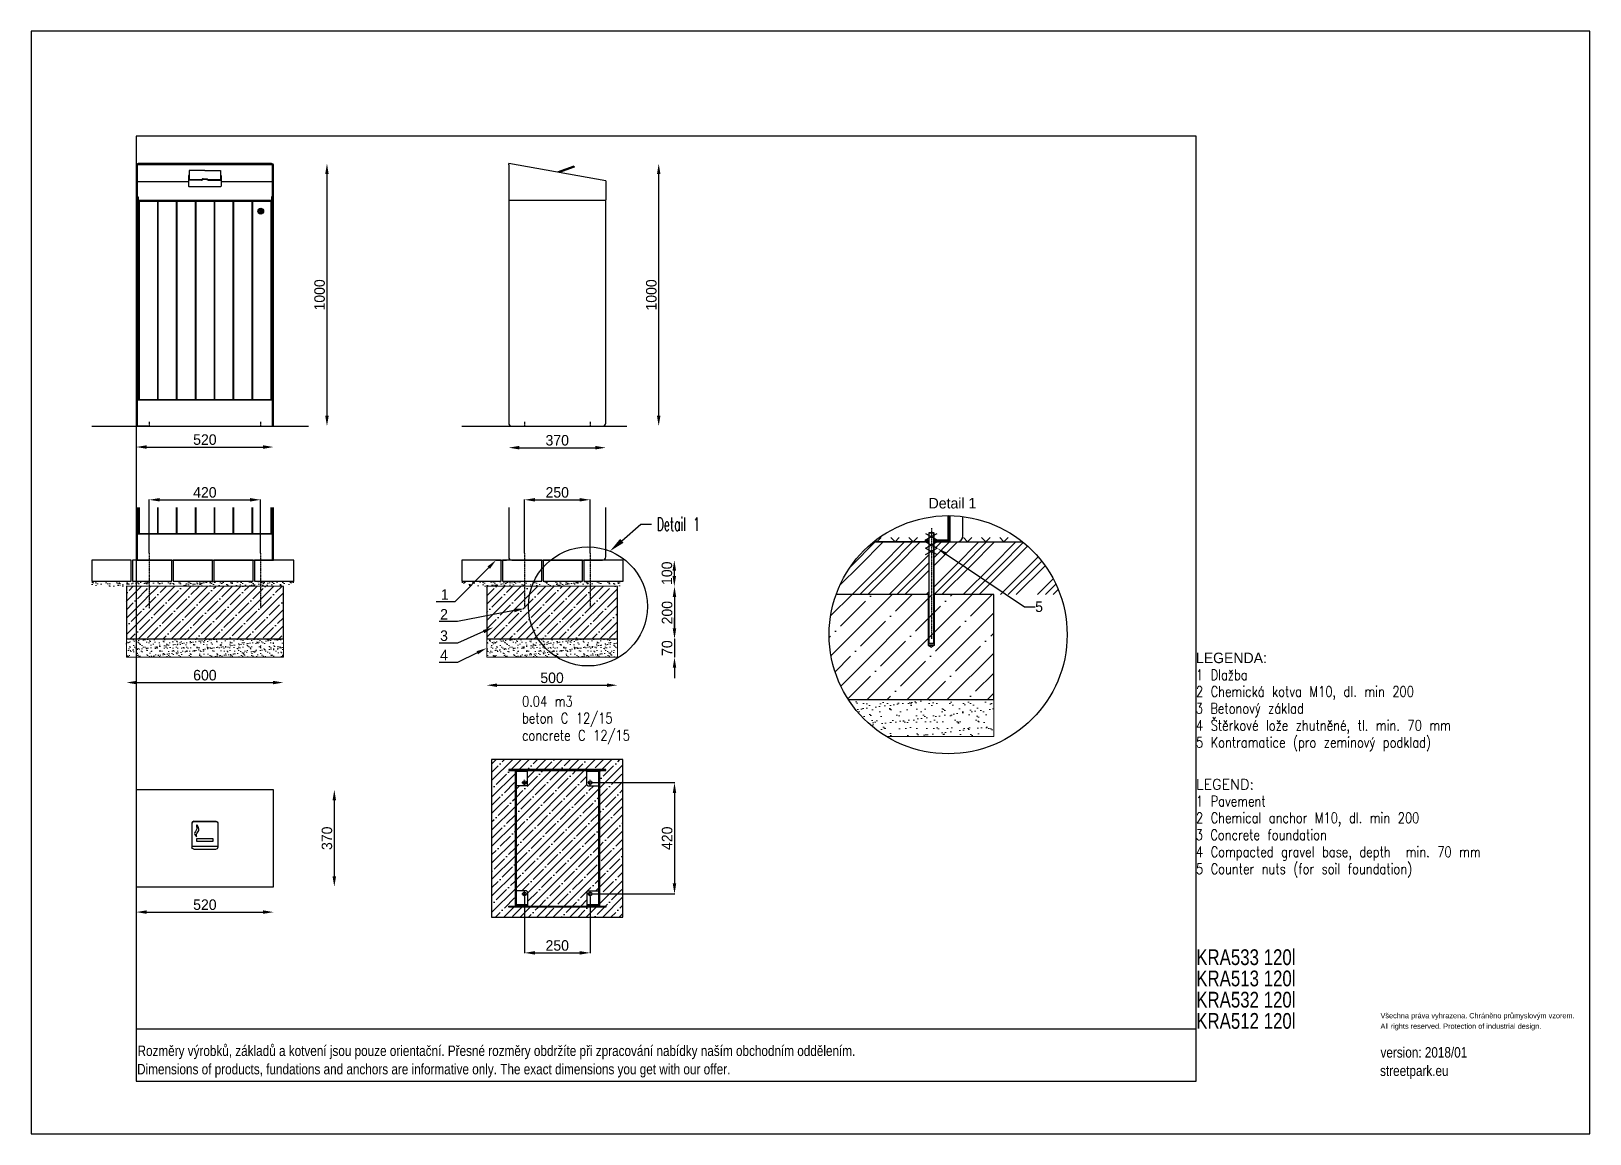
# Model space of a CAD drawing. Header units: millimetres. Extents: x 5064 to 11004, y 3085 to 7285.
import ezdxf
from ezdxf import colors
from ezdxf.entities.mleader import LeaderData, LeaderLine
from ezdxf.lldxf.tags import DXFTag
from ezdxf.math import Vec2, Vec3

# ---------------------------------------------------------------- set-up
doc = ezdxf.new("R2010")
doc.units = ezdxf.units.MM
doc.header["$LTSCALE"] = 0.3
doc.linetypes.add('DashDot', pattern=[15, 9, -3, 0, -3])
doc.linetypes.add('INCONTINUOUS', pattern=[200000.001, 200000, -0.001])
doc.layers.add('KOTY', color=3, linetype='INCONTINUOUS')
doc.layers.add('OSY', color=7, linetype='Continuous')
doc.layers.add('Nekreslit', color=6, linetype='Continuous', plot=False)
doc.layers.add('SRAFY', color=251, linetype='Continuous', lineweight=13)
doc.styles.add('SEACAD_Arial', font='arial.ttf', dxfattribs={"width": 0.8})
doc.styles.add('SLDTEXTSTYLE1', font='TXT', dxfattribs={"width": 0.605, "bigfont": 'bigfont'})
tags = doc.linetypes.add('HIDDEN2', pattern=[4.7625, 3.175, -1.5875]).pattern_tags.tags
tags[6:7] = [DXFTag(74, 4), DXFTag(75, 0), DXFTag(340, '0'), DXFTag(46, 0.0), DXFTag(50, 0.0), DXFTag(44, 0.0), DXFTag(45, 0.0)]
tags[4:5] = [DXFTag(74, 4), DXFTag(75, 0), DXFTag(340, '0'), DXFTag(46, 0.0), DXFTag(50, 0.0), DXFTag(44, 0.0), DXFTag(45, 0.0)]
doc.dimstyles.new('PROFI_CSN', dxfattribs={"dimscale": 0, "dimtxt": 3.5, "dimasz": 3, "dimexe": 1, "dimexo": 0, "dimgap": 1.5, "dimtad": 1, "dimlfac": -1, "dimdsep": 46, "dimtxsty": 'Standard', "dimcen": 0, "dimdle": 1, "dimclrd": 256, "dimclre": 256, "dimclrt": 256, "dimadec": 0, "dimazin": 0, "dimtfac": 0.6, "dimtmove": 0, "dimatfit": 1, "dimfxl": 1, "dimtolj": 1, "dimarcsym": 0})

msp = doc.modelspace()

# ---------------------------------------------------------------- texts
msp.add_text('LEGENDA:', height=40).set_placement((9503.3, 4878.1))
at = {"width": 0.8}
for s, height, style, p in [('1 Dlažba', 40, 'SLDTEXTSTYLE1', (9503.3, 4813.8)), ('0.04 m3', 40, 'SLDTEXTSTYLE1', (6935, 4712.6)), ('2 Chemická kotva M10, dl. min 200', 40, 'SLDTEXTSTYLE1', (9503.3, 4750.3)), ('beton C 12/15', 40, 'SLDTEXTSTYLE1', (6935, 4648.4)), ('3 Betonový základ', 40, 'SLDTEXTSTYLE1', (9502.2, 4685.8)), ('4 Štěrkové lože zhutněné, tl. min. 70 mm', 40, 'SLDTEXTSTYLE1', (9503.3, 4621.1)), ('concrete C 12/15', 40, 'SLDTEXTSTYLE1', (6935, 4583.2)), ('5 Kontramatice (pro zeminový podklad)', 40, 'SLDTEXTSTYLE1', (9503.3, 4556.5)), ('1 Pavement', 40, 'SLDTEXTSTYLE1', (9503.3, 4332.1)), ('2 Chemical anchor M10, dl. min 200', 40, 'SLDTEXTSTYLE1', (9503.3, 4268.6)), ('3 Concrete foundation', 40, 'SLDTEXTSTYLE1', (9502.2, 4204)), ('4 Compacted gravel base, depth  min. 70 mm', 40, 'SLDTEXTSTYLE1', (9503.3, 4139.3)), ('5 Counter nuts (for soil foundation)', 40, 'SLDTEXTSTYLE1', (9503.3, 4074.7)), ('Všechna práva vyhrazena. Chráněno průmyslovým vzorem.', 20, 'SEACAD_Arial', (10206.7, 3525.3)), ('All rights reserved. Protection of industrial design.', 20, 'SEACAD_Arial', (10206.7, 3485.3)), ('Rozměry výrobků, základů a kotvení jsou pouze orientační. Přesné rozměry obdržíte při zpracování nabídky naším obchodním oddělením.', 39.9982, 'SEACAD_Arial', (5469.8, 3381.6)), ('version: 2018/01', 40, 'SEACAD_Arial', (10206.7, 3375.5)), ('Dimensions of products, fundations and anchors are informative only. The exact dimensions you get with our offer.', 39.9982, 'SEACAD_Arial', (5468.2, 3311.7)), ('streetpark.eu', 40, 'SEACAD_Arial', (10205.1, 3305.6))]:
    msp.add_text(s, height=height, dxfattribs=dict(at, style=style)).set_placement(p)
at = {"style": 'SLDTEXTSTYLE1'}
msp.add_text('LEGEND:', height=40, dxfattribs=at).set_placement((9503.3, 4396.4))
at = {"width": 0.8}
for s, p in [('KRA533 120l', (9504.4, 3728)), ('KRA513 120l', (9504.4, 3647.1)), ('KRA532 120l', (9504.4, 3566.2)), ('KRA512 120l', (9504.4, 3485.3))]:
    msp.add_text(s, height=60, dxfattribs=at).set_placement(p)
at = {"insert": (8484.7, 5507.4), "char_height": 40, "attachment_point": 1}
msp.add_mtext_dynamic_manual_height_columns('Detail 1', width=226.121, gutter_width=200, heights=[0], dxfattribs=at)

# ---------------------------------------------------------------- blocks, each defined once
blk = doc.blocks.new('*D135')
at = {"layer": 'Defpoints', "color": 0, "transparency": 16777216}
for p in [(5427.4, 4900.4), (6025.5, 4900.4), (6025.5, 4804.1)]:
    blk.add_point(p, dxfattribs=at)
at = {"layer": 'KOTY', "color": 7, "lineweight": -2, "transparency": 16777216}
blk.add_line((5467.4, 4804.1), (5985.5, 4804.1), dxfattribs=at)
at = {"layer": 'KOTY', "color": 7, "transparency": 16777216}
for points in [[(5467.4, 4810.8), (5467.4, 4797.5), (5427.4, 4804.1)], [(5985.5, 4810.8), (5985.5, 4797.5), (6025.5, 4804.1)]]:
    blk.add_solid(points, dxfattribs=at)
at = {"layer": 'KOTY', "color": 7, "lineweight": 15, "transparency": 16777216, "insert": (5726.4, 4832.1), "char_height": 40, "attachment_point": 5}
blk.add_mtext('\\A1;600', dxfattribs=at)
blk = doc.blocks.new('*D136')
at = {"layer": 'Defpoints', "color": 0, "transparency": 16777216}
for p in [(6800.3, 4900.4), (7298.4, 4900.4), (7298.4, 4794)]:
    blk.add_point(p, dxfattribs=at)
at = {"layer": 'KOTY', "color": 7, "lineweight": -2, "transparency": 16777216}
blk.add_line((6840.3, 4794), (7258.4, 4794), dxfattribs=at)
at = {"layer": 'KOTY', "color": 7, "transparency": 16777216}
for points in [[(6840.3, 4800.7), (6840.3, 4787.4), (6800.3, 4794)], [(7258.4, 4800.7), (7258.4, 4787.4), (7298.4, 4794)]]:
    blk.add_solid(points, dxfattribs=at)
at = {"layer": 'KOTY', "color": 7, "lineweight": 15, "transparency": 16777216, "insert": (7049.4, 4822), "char_height": 40, "attachment_point": 5}
blk.add_mtext('\\A1;500', dxfattribs=at)
blk = doc.blocks.new('*D133')
at = {"layer": 'Defpoints', "color": 0, "transparency": 16777216}
for p in [(6884.3, 5792.8), (7254.3, 5792.8), (7254.3, 5698.8)]:
    blk.add_point(p, dxfattribs=at)
at = {"layer": 'KOTY', "color": 7, "lineweight": -2, "transparency": 16777216}
blk.add_line((6924.3, 5698.8), (7214.3, 5698.8), dxfattribs=at)
at = {"layer": 'KOTY', "color": 7, "transparency": 16777216}
for points in [[(6924.3, 5705.5), (6924.3, 5692.2), (6884.3, 5698.8)], [(7214.3, 5705.5), (7214.3, 5692.2), (7254.3, 5698.8)]]:
    blk.add_solid(points, dxfattribs=at)
at = {"layer": 'KOTY', "color": 7, "lineweight": 15, "transparency": 16777216, "insert": (7069.3, 5726.8), "char_height": 40, "attachment_point": 5}
blk.add_mtext('\\A1;370', dxfattribs=at)
blk = doc.blocks.new('*D162')
at = {"layer": 'Defpoints', "color": 0, "transparency": 16777216}
for p in [(5464.4, 5780.8), (5988.4, 5780.8), (5988.4, 5701.3)]:
    blk.add_point(p, dxfattribs=at)
at = {"layer": 'KOTY', "color": 7, "lineweight": -2, "transparency": 16777216}
blk.add_line((5504.4, 5701.3), (5948.4, 5701.3), dxfattribs=at)
at = {"layer": 'KOTY', "color": 7, "transparency": 16777216}
for points in [[(5504.4, 5707.9), (5504.4, 5694.6), (5464.4, 5701.3)], [(5948.4, 5707.9), (5948.4, 5694.6), (5988.4, 5701.3)]]:
    blk.add_solid(points, dxfattribs=at)
at = {"layer": 'KOTY', "color": 7, "lineweight": 15, "transparency": 16777216, "insert": (5726.4, 5729.3), "char_height": 40, "attachment_point": 5}
blk.add_mtext('\\A1;520', dxfattribs=at)
blk = doc.blocks.new('*D163')
at = {"layer": 'Defpoints', "color": 0, "transparency": 16777216}
for p in [(5938.4, 5500.3), (5514.4, 5296.6), (5938.4, 5296.6)]:
    blk.add_point(p, dxfattribs=at)
at = {"layer": 'KOTY', "color": 7, "lineweight": -2, "transparency": 16777216}
for p, q in [((5514.4, 5296.6), (5514.4, 5501.3)), ((5554.4, 5500.3), (5898.4, 5500.3)), ((5938.4, 5296.6), (5938.4, 5501.3))]:
    blk.add_line(p, q, dxfattribs=at)
at = {"layer": 'KOTY', "color": 7, "transparency": 16777216}
for points in [[(5554.4, 5507), (5554.4, 5493.7), (5514.4, 5500.3)], [(5898.4, 5507), (5898.4, 5493.7), (5938.4, 5500.3)]]:
    blk.add_solid(points, dxfattribs=at)
at = {"layer": 'KOTY', "color": 7, "lineweight": 15, "transparency": 16777216, "insert": (5726.4, 5528.3), "char_height": 40, "attachment_point": 5}
blk.add_mtext('\\A1;420', dxfattribs=at)
blk = doc.blocks.new('*D164')
at = {"layer": 'Defpoints', "color": 0, "transparency": 16777216}
for p in [(7320.8, 5270.6), (7298.4, 5170.3), (7515.4, 5170.3)]:
    blk.add_point(p, dxfattribs=at)
at = {"layer": 'KOTY', "color": 7, "lineweight": -2, "transparency": 16777216}
blk.add_line((7515.4, 5230.6), (7515.4, 5210.3), dxfattribs=at)
at = {"layer": 'KOTY', "color": 7, "transparency": 16777216}
for points in [[(7508.7, 5230.6), (7522.1, 5230.6), (7515.4, 5270.6)], [(7508.7, 5210.3), (7522.1, 5210.3), (7515.4, 5170.3)]]:
    blk.add_solid(points, dxfattribs=at)
at = {"layer": 'KOTY', "color": 7, "lineweight": 15, "transparency": 16777216, "insert": (7487.4, 5220.5), "char_height": 40, "attachment_point": 5, "rotation": 90}
blk.add_mtext('\\A1;100', dxfattribs=at)
blk = doc.blocks.new('*D165')
at = {"layer": 'Defpoints', "color": 0, "transparency": 16777216}
for p in [(7273.4, 5170.3), (7298.4, 4970.3), (7516.1, 4970.3)]:
    blk.add_point(p, dxfattribs=at)
at = {"layer": 'KOTY', "color": 7, "lineweight": -2, "transparency": 16777216}
blk.add_line((7516.1, 5130.3), (7516.1, 5010.3), dxfattribs=at)
at = {"layer": 'KOTY', "color": 7, "transparency": 16777216}
for points in [[(7509.4, 5130.3), (7522.7, 5130.3), (7516.1, 5170.3)], [(7509.4, 5010.3), (7522.7, 5010.3), (7516.1, 4970.3)]]:
    blk.add_solid(points, dxfattribs=at)
at = {"layer": 'KOTY', "color": 7, "lineweight": 15, "transparency": 16777216, "insert": (7488.1, 5070.3), "char_height": 40, "attachment_point": 5, "rotation": 90}
blk.add_mtext('\\A1;200', dxfattribs=at)
blk = doc.blocks.new('*D166')
at = {"layer": 'Defpoints', "color": 0, "transparency": 16777216}
for p in [(7298.4, 4970.3), (7298.4, 4900.4), (7516.1, 4900.4)]:
    blk.add_point(p, dxfattribs=at)
at = {"layer": 'KOTY', "color": 7, "lineweight": -2, "transparency": 16777216}
for p, q in [((7516.1, 5010.3), (7516.1, 5050.3)), ((7516.1, 4970.3), (7516.1, 4900.4)), ((7516.1, 4860.4), (7516.1, 4820.4))]:
    blk.add_line(p, q, dxfattribs=at)
at = {"layer": 'KOTY', "color": 7, "transparency": 16777216}
for points in [[(7509.4, 5010.3), (7522.7, 5010.3), (7516.1, 4970.3)], [(7509.4, 4860.4), (7522.7, 4860.4), (7516.1, 4900.4)]]:
    blk.add_solid(points, dxfattribs=at)
at = {"layer": 'KOTY', "color": 7, "lineweight": 15, "transparency": 16777216, "insert": (7488.1, 4935.4), "char_height": 40, "attachment_point": 5, "rotation": 90}
blk.add_mtext('\\A1;70', dxfattribs=at)
blk = doc.blocks.new('*D174')
at = {"layer": 'Defpoints', "color": 0, "transparency": 16777216}
for p in [(5980.4, 6780.8), (6120.8, 5780.8), (6191.7, 5780.8)]:
    blk.add_point(p, dxfattribs=at)
at = {"layer": 'KOTY', "color": 7, "lineweight": -2, "transparency": 16777216}
blk.add_line((6191.7, 6740.8), (6191.7, 5820.8), dxfattribs=at)
at = {"layer": 'KOTY', "color": 7, "transparency": 16777216}
for points in [[(6185, 6740.8), (6198.3, 6740.8), (6191.7, 6780.8)], [(6185, 5820.8), (6198.3, 5820.8), (6191.7, 5780.8)]]:
    blk.add_solid(points, dxfattribs=at)
at = {"layer": 'KOTY', "color": 7, "lineweight": 15, "transparency": 16777216, "insert": (6163.7, 6280.8), "char_height": 40, "attachment_point": 5, "rotation": 90}
blk.add_mtext('\\A1;1000', dxfattribs=at)
blk = doc.blocks.new('*D175')
at = {"layer": 'Defpoints', "color": 0, "transparency": 16777216}
for p in [(6885, 6780.7), (7455.9, 6780.7), (7334.1, 5780.8)]:
    blk.add_point(p, dxfattribs=at)
at = {"layer": 'KOTY', "color": 7, "lineweight": -2, "transparency": 16777216}
blk.add_line((7455.9, 5820.8), (7455.9, 6740.7), dxfattribs=at)
at = {"layer": 'KOTY', "color": 7, "transparency": 16777216}
for points in [[(7449.3, 6740.7), (7462.6, 6740.7), (7455.9, 6780.7)], [(7449.3, 5820.8), (7462.6, 5820.8), (7455.9, 5780.8)]]:
    blk.add_solid(points, dxfattribs=at)
at = {"layer": 'KOTY', "color": 7, "lineweight": 15, "transparency": 16777216, "insert": (7427.9, 6280.7), "char_height": 40, "attachment_point": 5, "rotation": 90}
blk.add_mtext('\\A1;1000', dxfattribs=at)
blk = doc.blocks.new('*D176')
at = {"layer": 'Defpoints', "color": 0, "transparency": 16777216}
for p in [(7194.3, 5500.3), (6944.3, 5296.7), (7194.3, 5296.7)]:
    blk.add_point(p, dxfattribs=at)
at = {"layer": 'KOTY', "color": 7, "lineweight": -2, "transparency": 16777216}
for p, q in [((6944.3, 5296.7), (6944.3, 5501.3)), ((6984.3, 5500.3), (7154.3, 5500.3)), ((7194.3, 5296.7), (7194.3, 5501.3))]:
    blk.add_line(p, q, dxfattribs=at)
at = {"layer": 'KOTY', "color": 7, "transparency": 16777216}
for points in [[(6984.3, 5507), (6984.3, 5493.7), (6944.3, 5500.3)], [(7154.3, 5507), (7154.3, 5493.7), (7194.3, 5500.3)]]:
    blk.add_solid(points, dxfattribs=at)
at = {"layer": 'KOTY', "color": 7, "lineweight": 15, "transparency": 16777216, "insert": (7069.3, 5528.3), "char_height": 40, "attachment_point": 5}
blk.add_mtext('\\A1;250', dxfattribs=at)
blk = doc.blocks.new('*D177')
at = {"layer": 'Defpoints', "color": 0, "transparency": 16777216}
for p in [(5464.4, 4026), (5988.4, 4026), (5988.4, 3929.8)]:
    blk.add_point(p, dxfattribs=at)
at = {"layer": 'KOTY', "color": 7, "lineweight": -2, "transparency": 16777216}
blk.add_line((5504.4, 3929.8), (5948.4, 3929.8), dxfattribs=at)
at = {"layer": 'KOTY', "color": 7, "transparency": 16777216}
for points in [[(5504.4, 3936.5), (5504.4, 3923.2), (5464.4, 3929.8)], [(5948.4, 3936.5), (5948.4, 3923.2), (5988.4, 3929.8)]]:
    blk.add_solid(points, dxfattribs=at)
at = {"layer": 'KOTY', "color": 7, "lineweight": 15, "transparency": 16777216, "insert": (5726.4, 3957.8), "char_height": 40, "attachment_point": 5}
blk.add_mtext('\\A1;520', dxfattribs=at)
blk = doc.blocks.new('*D178')
at = {"layer": 'Defpoints', "color": 0, "transparency": 16777216}
for p in [(5988.4, 4396), (5988.4, 4026), (6219.7, 4026)]:
    blk.add_point(p, dxfattribs=at)
at = {"layer": 'KOTY', "color": 7, "lineweight": -2, "transparency": 16777216}
blk.add_line((6219.7, 4356), (6219.7, 4066), dxfattribs=at)
at = {"layer": 'KOTY', "color": 7, "transparency": 16777216}
for points in [[(6213, 4356), (6226.3, 4356), (6219.7, 4396)], [(6213, 4066), (6226.3, 4066), (6219.7, 4026)]]:
    blk.add_solid(points, dxfattribs=at)
at = {"layer": 'KOTY', "color": 7, "lineweight": 15, "transparency": 16777216, "insert": (6191.7, 4211), "char_height": 40, "attachment_point": 5, "rotation": 90}
blk.add_mtext('\\A1;370', dxfattribs=at)
blk = doc.blocks.new('*D179')
at = {"layer": 'Defpoints', "color": 0, "transparency": 16777216}
for p in [(6944.3, 3989), (7194.3, 3989), (7194.3, 3774.5)]:
    blk.add_point(p, dxfattribs=at)
at = {"layer": 'KOTY', "color": 7, "lineweight": -2, "transparency": 16777216}
for p, q in [((6944.3, 3989), (6944.3, 3773.5)), ((7194.3, 3989), (7194.3, 3773.5)), ((6984.3, 3774.5), (7154.3, 3774.5))]:
    blk.add_line(p, q, dxfattribs=at)
at = {"layer": 'KOTY', "color": 7, "transparency": 16777216}
for points in [[(6984.3, 3781.2), (6984.3, 3767.8), (6944.3, 3774.5)], [(7154.3, 3781.2), (7154.3, 3767.8), (7194.3, 3774.5)]]:
    blk.add_solid(points, dxfattribs=at)
at = {"layer": 'KOTY', "color": 7, "lineweight": 15, "transparency": 16777216, "insert": (7069.3, 3802.5), "char_height": 40, "attachment_point": 5}
blk.add_mtext('\\A1;250', dxfattribs=at)
blk = doc.blocks.new('*D180')
at = {"layer": 'Defpoints', "color": 0, "transparency": 16777216}
for p in [(7204.3, 4423), (7204.3, 3999), (7516.1, 3999)]:
    blk.add_point(p, dxfattribs=at)
at = {"layer": 'KOTY', "color": 7, "lineweight": -2, "transparency": 16777216}
for p, q in [((7204.3, 4423), (7517.1, 4423)), ((7516.1, 4383), (7516.1, 4039)), ((7204.3, 3999), (7517.1, 3999))]:
    blk.add_line(p, q, dxfattribs=at)
at = {"layer": 'KOTY', "color": 7, "transparency": 16777216}
for points in [[(7509.4, 4383), (7522.7, 4383), (7516.1, 4423)], [(7509.4, 4039), (7522.7, 4039), (7516.1, 3999)]]:
    blk.add_solid(points, dxfattribs=at)
at = {"layer": 'KOTY', "color": 7, "lineweight": 15, "transparency": 16777216, "insert": (7488.1, 4211), "char_height": 40, "attachment_point": 5, "rotation": 90}
blk.add_mtext('\\A1;420', dxfattribs=at)

# ---------------------------------------------------------------- dimensions: what is measured, and where the dimension line sits
at = {"layer": 'KOTY', "lineweight": 15}
for base, p1, p2, picture, middle in [((6191.7, 5780.8), (5980.4, 6780.8), (6120.8, 5780.8), '*D174', (6191.7, 6280.8)), ((7516.1, 4900.4), (7298.4, 4970.3), (7298.4, 4900.4), '*D166', (7516.1, 4935.4))]:
    dim = msp.add_linear_dim(base=base, p1=p1, p2=p2, angle=90, dimstyle='PROFI_CSN', override={"dimscale": 1, "dimtxt": 40, "dimasz": 40, "dimgap": 8, "dimdec": 0, "dimlfac": 1, "dimrnd": 10, "dimse1": 1, "dimse2": 1, "dimclrd": 7, "dimclre": 3, "dimclrt": 7, "dimtdec": 0}, dxfattribs=at)
    dim.commit()
    dim.dimension.update_dxf_attribs({"geometry": picture, "text_midpoint": middle, "dimtype": 160})
for base, p1, p2, override, picture, middle in [((7455.9, 6780.7), (7334.1, 5780.8), (6885, 6780.7), {"dimscale": 1, "dimtxt": 40, "dimasz": 40, "dimgap": 8, "dimdec": 0, "dimlfac": 1, "dimrnd": 10, "dimse1": 1, "dimse2": 1, "dimclrd": 7, "dimclre": 3, "dimclrt": 7, "dimtdec": 0}, '*D175', (7427.9, 6280.7)), ((7515.4, 5170.3), (7320.8, 5270.6), (7298.4, 5170.3), {"dimscale": 1, "dimtxt": 40, "dimasz": 40, "dimgap": 8, "dimdec": 0, "dimlfac": 1, "dimrnd": 10, "dimse1": 1, "dimse2": 1, "dimclrd": 7, "dimclre": 3, "dimclrt": 7, "dimtdec": 0}, '*D164', (7487.4, 5220.5)), ((7516.1, 4970.3), (7273.4, 5170.3), (7298.4, 4970.3), {"dimscale": 1, "dimtxt": 40, "dimasz": 40, "dimgap": 8, "dimdec": 0, "dimlfac": 1, "dimrnd": 10, "dimse1": 1, "dimse2": 1, "dimclrd": 7, "dimclre": 3, "dimclrt": 7, "dimtdec": 0}, '*D165', (7488.1, 5070.3)), ((6219.7, 4026), (5988.4, 4396), (5988.4, 4026), {"dimscale": 1, "dimtxt": 40, "dimasz": 40, "dimgap": 8, "dimdec": 0, "dimlfac": 1, "dimrnd": 10, "dimse1": 1, "dimse2": 1, "dimclrd": 7, "dimclre": 3, "dimclrt": 7, "dimtdec": 0}, '*D178', (6191.7, 4211)), ((7516.1, 3999), (7204.3, 4423), (7204.3, 3999), {"dimscale": 1, "dimtxt": 40, "dimasz": 40, "dimgap": 8, "dimdec": 0, "dimlfac": 1, "dimrnd": 10, "dimclrd": 7, "dimclre": 7, "dimclrt": 7, "dimtdec": 0}, '*D180', (7488.1, 4211))]:
    dim = msp.add_linear_dim(base=base, p1=p1, p2=p2, angle=90, dimstyle='PROFI_CSN', override=override, dxfattribs=at)
    dim.commit()
    dim.dimension.update_dxf_attribs({"geometry": picture, "text_midpoint": middle})
for base, p1, p2, override, picture, middle in [((5988.4, 5701.3), (5464.4, 5780.8), (5988.4, 5780.8), {"dimscale": 1, "dimtxt": 40, "dimasz": 40, "dimgap": 8, "dimdec": 0, "dimlfac": 1, "dimrnd": 10, "dimse1": 1, "dimse2": 1, "dimclrd": 7, "dimclre": 3, "dimclrt": 7, "dimtdec": 0}, '*D162', (5726.4, 5729.3)), ((7254.3, 5698.8), (6884.3, 5792.8), (7254.3, 5792.8), {"dimscale": 1, "dimtxt": 40, "dimasz": 40, "dimgap": 8, "dimdec": 0, "dimlfac": 1, "dimrnd": 10, "dimse1": 1, "dimse2": 1, "dimclrd": 7, "dimclre": 3, "dimclrt": 7, "dimtdec": 0}, '*D133', (7069.3, 5726.8)), ((5938.4, 5500.3), (5514.4, 5296.6), (5938.4, 5296.6), {"dimscale": 1, "dimtxt": 40, "dimasz": 40, "dimgap": 8, "dimdec": 0, "dimlfac": 1, "dimrnd": 10, "dimclrd": 7, "dimclre": 7, "dimclrt": 7, "dimtdec": 0}, '*D163', (5726.4, 5528.3)), ((7194.3, 5500.3), (6944.3, 5296.7), (7194.3, 5296.7), {"dimscale": 1, "dimtxt": 40, "dimasz": 40, "dimgap": 8, "dimdec": 0, "dimlfac": 1, "dimrnd": 10, "dimclrd": 7, "dimclre": 7, "dimclrt": 7, "dimtdec": 0}, '*D176', (7069.3, 5528.3)), ((6025.5, 4804.1), (5427.4, 4900.4), (6025.5, 4900.4), {"dimscale": 1, "dimtxt": 40, "dimasz": 40, "dimgap": 8, "dimdec": 0, "dimlfac": 1, "dimrnd": 10, "dimse1": 1, "dimse2": 1, "dimclrd": 7, "dimclre": 3, "dimclrt": 7, "dimtdec": 0}, '*D135', (5726.4, 4832.1)), ((7298.4, 4794), (6800.3, 4900.4), (7298.4, 4900.4), {"dimscale": 1, "dimtxt": 40, "dimasz": 40, "dimgap": 8, "dimdec": 0, "dimlfac": 1, "dimrnd": 10, "dimse1": 1, "dimse2": 1, "dimclrd": 7, "dimclre": 3, "dimclrt": 7, "dimtdec": 0}, '*D136', (7049.4, 4822)), ((5988.4, 3929.8), (5464.4, 4026), (5988.4, 4026), {"dimscale": 1, "dimtxt": 40, "dimasz": 40, "dimgap": 8, "dimdec": 0, "dimlfac": 1, "dimrnd": 10, "dimse1": 1, "dimse2": 1, "dimclrd": 7, "dimclre": 3, "dimclrt": 7, "dimtdec": 0}, '*D177', (5726.4, 3957.8)), ((7194.3, 3774.5), (6944.3, 3989), (7194.3, 3989), {"dimscale": 1, "dimtxt": 40, "dimasz": 40, "dimgap": 8, "dimdec": 0, "dimlfac": 1, "dimrnd": 10, "dimclrd": 7, "dimclre": 7, "dimclrt": 7, "dimtdec": 0}, '*D179', (7069.3, 3802.5))]:
    dim = msp.add_linear_dim(base=base, p1=p1, p2=p2, dimstyle='PROFI_CSN', override=override, dxfattribs=at)
    dim.commit()
    dim.dimension.update_dxf_attribs({"geometry": picture, "text_midpoint": middle})

# ---------------------------------------------------------------- hatches: boundary and pattern name
at = {"true_color": 0xc7c8ca, "transparency": 33554508}
h = msp.add_hatch(dxfattribs=at)
h.set_pattern_fill('ANSI35', color=9, scale=7)
h.paths.add_polyline_path([(6025.4, 5170.4), (5502.3, 5170.7), (5502.4, 4970.4), (6025.5, 4970.4)])
edge = h.paths.add_edge_path()
edge.add_line((5501.9, 5170.7), (5426.9, 5170.7))
edge.add_line((5426.9, 5170.7), (5427.4, 4970.4))
edge.add_line((5427.4, 4970.4), (5475.4, 4970.4))
edge.add_arc((5475.4, 4970.4), 0.01, -0.00001, 270.00006, ccw=False)
edge.add_line((5475.4, 4970.4), (5475.4, 4970.4))
edge.add_line((5475.4, 4970.4), (5502.4, 4970.4))
edge.add_line((5502.4, 4970.4), (5501.9, 5170.7))
h = msp.add_hatch(dxfattribs=at)
h.set_pattern_fill('ANSI35', color=9, scale=7)
h.paths.add_polyline_path([(7298.4, 5170.3), (6800.3, 5170.7), (6800.3, 4970.3), (7298.4, 4970.3)])
at = {"transparency": 33554508}
h = msp.add_hatch(dxfattribs=at)
h.set_pattern_fill('ANSI35', color=9, scale=17)
edge = h.paths.add_edge_path()
edge.add_arc((8558.9, 4986.4), 453.5, 160.25313, 213.03807)
edge.add_line((8178.7, 4739.2), (8733.2, 4739.2))
edge.add_line((8733.2, 4739.2), (8733.2, 5139.2))
edge.add_line((8733.2, 5139.2), (8132.1, 5139.6))
at = {"true_color": 0xc7c8ca, "transparency": 33554508}
h = msp.add_hatch(dxfattribs=at)
h.set_pattern_fill('ANSI35', color=9, scale=7)
h.paths.add_polyline_path([(7319.3, 4511), (6819.3, 4511), (6819.3, 3911), (7319.3, 3911)])
h.paths.add_polyline_path([(6908.3, 4469), (6884.3, 4469), (6884.3, 4473), (7254.3, 4473), (7254.3, 4469), (7230.3, 4469), (7230.3, 3953), (7254.3, 3953), (7254.3, 3949), (6884.3, 3949), (6884.3, 3953), (6908.3, 3953)], flags=16)
h.paths.add_polyline_path([(6951.3, 4423, -1), (6937.3, 4423, -1)], flags=0)
h.paths.add_polyline_path([(7201.3, 4423, -1), (7187.3, 4423, -1)], flags=0)
h.paths.add_polyline_path([(6951.3, 3999, -1), (6937.3, 3999, -1)], flags=0)
h.paths.add_polyline_path([(7201.3, 3999, -1), (7187.3, 3999, -1)], flags=0)
h = msp.add_hatch(dxfattribs=at)
h.set_pattern_fill('ANSI35', color=9, scale=7)
h.paths.add_polyline_path([(7226.3, 4411), (7186.3, 4411), (7182.3, 4415), (7182.3, 4469), (6956.3, 4469), (6956.3, 4415), (6952.3, 4411), (6912.3, 4411), (6912.3, 4011), (6952.3, 4011), (6956.3, 4007), (6956.3, 3953), (7182.3, 3953), (7182.3, 4007), (7186.3, 4011), (7226.3, 4011)])
at = {"layer": 'SRAFY'}
h = msp.add_hatch(dxfattribs=at)
h.set_pattern_fill('ANSI31', color=256)
h.paths.add_polyline_path([(8481.1, 5347.8), (8471.1, 5347.8), (8471.1, 5339.8), (8481.1, 5339.8)])
h.paths.add_polyline_path([(8559.1, 5347.8), (8509.1, 5347.8), (8509.1, 5339.8), (8559.1, 5339.8)])
edge = h.paths.add_edge_path()
edge.add_arc((8556.9, 5138.1), 301.8, 88.06864, 89.57946)
edge.add_line((8559.1, 5439.9), (8559.1, 5347.8))
edge.add_line((8559.1, 5347.8), (8559.1, 5339.8))
edge.add_line((8559.1, 5339.8), (8567.1, 5339.8))
edge.add_line((8567.1, 5339.8), (8567.1, 5439.7))
h = msp.add_hatch(dxfattribs=at)
h.set_pattern_fill('ANGLE', color=256, scale=7, angle=45)
h.set_pattern_definition([(45, (1372.663, 3127.9), (-34.574, 34.574), [35.56, -13.335]), (135, (1372.663, 3127.9), (-34.574, -34.574), [35.56, -13.335])])
edge = h.paths.add_edge_path()
edge.add_line((8820.6, 5356.8), (8614, 5356.8))
edge.add_arc((8591.1, 5363.8), 24, 270, 343.04224, ccw=False)
edge.add_line((8591.1, 5339.8), (8843.2, 5339.8))
edge.add_arc((8558.9, 4986.4), 453.5, 51.18498, 54.75198)
edge = h.paths.add_edge_path()
edge.add_line((8472.6, 5354.4), (8472.6, 5356.8))
edge.add_line((8472.6, 5356.8), (8297.2, 5356.8))
edge.add_arc((8558.9, 4986.4), 453.5, 125.24802, 128.81502)
edge.add_line((8274.7, 5339.8), (8471.1, 5339.8))
edge.add_line((8471.1, 5339.8), (8471.1, 5347.8))
edge.add_line((8471.1, 5347.8), (8472.6, 5347.8))
edge.add_line((8472.6, 5347.8), (8472.6, 5354.4))
h = msp.add_hatch(dxfattribs=at)
h.set_pattern_fill('GOST_GROUND', color=256, scale=10)
h.set_pattern_definition([(45, (1372.66, 3127.9), (141.4214, -9e-15), [200]), (45, (1402.66, 3127.9), (141.4214, -9e-15), [200]), (45, (1432.66, 3127.9), (141.4214, -9e-15), [200])])
h.paths.add_polyline_path([(8485.1, 5306.8), (8472.6, 5313.4), (8485.1, 5320.1), (8485.1, 5339.7), (8274.6, 5339.7, 0.138009), (8132.1, 5139.6), (8485.1, 5139.4)])
h.paths.add_polyline_path([(8843.2, 5339.7), (8505.1, 5339.7), (8505.1, 5320.1), (8517.6, 5313.4), (8505.1, 5306.8), (8505.1, 5139.4), (8733.2, 5139.2), (8985.9, 5139.2, 0.138278)])
h = msp.add_hatch(dxfattribs=at)
h.set_pattern_fill('AR-SAND', color=256, scale=0.5)
h.set_pattern_definition([(37.5, (0, -140.117), (-0.800016, 24.47066), [0, -19.304, 0, -21.59, 0, -20.6375]), (7.5, (0, -140.117), (22.47616, 35.84126), [0, -10.414, 0, -17.399, 0, -6.6675]), (327.5, (-15.62, -140.117), (39.54962, 0.07186), [0, -6.35, 0, -22.86, 0, -29.845]), (317.5, (-15.62, -140.117), (38.17782, 11.14647), [0, -3.175, 0, -14.986, 0, -17.145])])
h.paths.add_polyline_path([(5464.4, 5190.6), (5295.4, 5190.6), (5295.4, 5170.7), (5430.4, 5170.7), (5464.4, 5170.6)])
h.paths.add_polyline_path([(5514.4, 5190.6), (5464.4, 5190.6), (5464.4, 5170.6), (5514.4, 5170.6)])
h.paths.add_polyline_path([(5794.4, 5190.6), (5514.4, 5190.6), (5514.4, 5170.6), (5794.4, 5170.4)])
h.paths.add_polyline_path([(6065.4, 5190.6), (5794.4, 5190.6), (5794.4, 5170.4), (5878.5, 5170.3), (6065.4, 5170.3)])
h = msp.add_hatch(dxfattribs=at)
h.set_pattern_fill('AR-SAND', color=256, scale=0.5)
h.set_pattern_definition([(37.5, (170.387, -140.117), (-0.800016, 24.47066), [0, -19.304, 0, -21.59, 0, -20.6375]), (7.5, (170.387, -140.117), (22.47616, 35.84126), [0, -10.414, 0, -17.399, 0, -6.6675]), (327.5, (154.766, -140.117), (39.54962, 0.07186), [0, -6.35, 0, -22.86, 0, -29.845]), (317.5, (154.766, -140.117), (38.17782, 11.14647), [0, -3.175, 0, -14.986, 0, -17.145])])
h.paths.add_polyline_path([(6763.6, 5190.6), (6705.8, 5190.6), (6705.8, 5170.7), (6745.4, 5170.7)])
h.paths.add_polyline_path([(6944.3, 5190.6), (6763.6, 5190.6), (6745.4, 5170.7), (6825.3, 5170.7), (6944.3, 5170.6)])
h.paths.add_polyline_path([(7154.3, 5190.6), (6944.3, 5190.6), (6944.3, 5170.6), (7154.3, 5170.4)])
h.paths.add_polyline_path([(7320.8, 5190.6), (7154.3, 5190.6), (7154.3, 5170.4), (7273.4, 5170.3), (7320.8, 5170.3)])
h = msp.add_hatch(dxfattribs=at)
h.set_pattern_fill('AR-SAND', color=256, scale=0.5)
h.set_pattern_definition([(37.5, (37.965, -289.67), (-0.800016, 24.47066), [0, -19.304, 0, -21.59, 0, -20.6375]), (7.5, (37.965, -289.67), (22.47616, 35.84126), [0, -10.414, 0, -17.399, 0, -6.6675]), (327.5, (22.344, -289.67), (39.54962, 0.07186), [0, -6.35, 0, -22.86, 0, -29.845]), (317.5, (22.344, -289.67), (38.17782, 11.14647), [0, -3.175, 0, -14.986, 0, -17.145])])
h.paths.add_polyline_path([(6025.5, 4900.4), (6025.5, 4970.4), (5427.4, 4970.4), (5427.4, 4900.5)])
h = msp.add_hatch(dxfattribs=at)
h.set_pattern_fill('AR-SAND', color=256, scale=0.5)
h.set_pattern_definition([(37.5, (1435.883, -289.749), (-0.800016, 24.47066), [0, -19.304, 0, -21.59, 0, -20.6375]), (7.5, (1435.883, -289.75), (22.47616, 35.84126), [0, -10.414, 0, -17.399, 0, -6.6675]), (327.5, (1420.262, -289.749), (39.54962, 0.07186), [0, -6.35, 0, -22.86, 0, -29.845]), (317.5, (1420.262, -289.75), (38.17782, 11.14647), [0, -3.175, 0, -14.986, 0, -17.145])])
h.paths.add_polyline_path([(7298.4, 4900.4), (7298.4, 4970.3), (6800.4, 4970.3), (6800.3, 4900.3)])
h = msp.add_hatch(dxfattribs=at)
h.set_pattern_fill('AR-SAND', color=256)
h.set_pattern_definition([(37.5, (-5813.58, 815.907), (-1.60003, 48.94132), [0, -38.608, 0, -43.18, 0, -41.275]), (7.5, (-5813.58, 815.91), (44.95233, 71.6825), [0, -20.828, 0, -34.798, 0, -13.335]), (327.5, (-5844.82, 815.907), (79.09924, 0.14372), [0, -12.7, 0, -45.72, 0, -59.69]), (317.5, (-5844.82, 815.91), (76.35565, 22.29293), [0, -6.35, 0, -29.972, 0, -34.29])])
h.paths.add_polyline_path([(8733.2, 4739.2), (8178.7, 4739.2, 0.112104), (8322.8, 4599.2), (8733.2, 4599.2)])
h = msp.add_hatch(dxfattribs=at)
h.set_pattern_fill('ANSI31', color=256, angle=180, style=0)
h.set_pattern_definition([(225, (-1864.1942, -4531.358), (2.245064, -2.245064), [])])
h.paths.add_polyline_path([(6908.3, 4469), (6908.3, 3953), (6912.3, 3953), (6912.3, 4469)])
h.paths.add_polyline_path([(7226.3, 4469), (7226.3, 3953), (7230.3, 3953), (7230.3, 4469)])
h.paths.add_polyline_path([(6884.3, 3953), (6884.3, 3949), (7254.3, 3949), (7254.3, 3953)])
h.paths.add_polyline_path([(6884.3, 4473), (6884.3, 4469), (7254.3, 4469), (7254.3, 4473)])
h.paths.add_polyline_path([(6912.3, 4469), (6912.3, 4465), (6956.3, 4465), (6956.3, 4469)])
h.paths.add_polyline_path([(7182.3, 4469), (7182.3, 4465), (7226.3, 4465), (7226.3, 4469)])
h.paths.add_polyline_path([(6912.3, 3957), (6912.3, 3953), (6956.3, 3953), (6956.3, 3957)])
h.paths.add_polyline_path([(7182.3, 3957), (7182.3, 3953), (7226.3, 3953), (7226.3, 3957)])

# ---------------------------------------------------------------- linework, layer by layer
for p, q in [((6884.3, 6776.7), (6885, 6780.7)), ((6884.3, 6776.7), (6884.3, 6642.8)), ((7254.3, 6715.6), (6885, 6780.7)), ((5664.4, 6736.2), (5664.4, 6694.9)), ((5666.4, 6736.2), (5664.4, 6736.2)), ((5713.4, 6719.2), (5666.4, 6719.2)), ((5713.4, 6717.2), (5666.4, 6717.2)), ((5716.4, 6721.6), (5716.4, 6718.2)), ((5719.4, 6722.6), (5733.4, 6722.6)), ((5733.4, 6720.7), (5719.4, 6720.7)), ((5736.4, 6721.6), (5736.4, 6718.2)), ((5739.4, 6719.2), (5786.4, 6719.2)), ((5739.4, 6717.2), (5786.4, 6717.2)), ((5788.4, 6736.2), (5786.4, 6736.2)), ((5786.4, 6736.2), (5788.4, 6736.2)), ((5788.4, 6736.2), (5788.4, 6694.9)), ((7132.5, 6771.1), (7069.4, 6748.2)), ((7133.9, 6767.4), (7077.3, 6746.8)), ((7132.5, 6771.1), (7133.9, 6767.4)), ((7254.3, 6715.6), (7254.3, 6642.8)), ((5786.4, 6692.9), (5666.4, 6692.9)), ((5464.4, 6640.8), (5468.4, 6640.8)), ((5475.4, 6637.8), (5475.4, 5880.8)), ((5498.4, 6640.8), (5502.4, 6640.8)), ((5545.4, 6637.8), (5545.4, 5880.8)), ((5547.4, 6637.8), (5547.4, 5880.8)), ((5548.4, 6640.8), (5552.4, 6640.8)), ((5564.4, 6640.8), (5568.4, 6640.8)), ((5598.4, 6640.8), (5602.4, 6640.8)), ((5617.4, 6637.8), (5617.4, 5880.8)), ((5619.4, 6637.8), (5619.4, 5880.8)), ((5689.4, 6637.8), (5689.4, 5880.8)), ((5691.4, 6637.8), (5691.4, 5880.8)), ((5761.4, 6637.8), (5761.4, 5880.8)), ((5763.4, 6637.8), (5763.4, 5880.8)), ((5833.4, 6637.8), (5833.4, 5880.8)), ((5835.4, 6637.8), (5835.4, 5880.8)), ((5905.4, 6637.8), (5905.4, 5880.8)), ((5907.4, 6637.8), (5907.4, 5880.8)), ((5944.4, 6640.8), (5940.4, 6640.8)), ((5977.4, 6637.8), (5977.4, 5880.8)), ((5988.4, 6640.8), (5984.4, 6640.8)), ((6884.3, 6638.8), (6884.3, 5792.8)), ((7252.3, 6640.8), (6886.3, 6640.8)), ((7254.3, 5792.8), (7254.3, 6638.8)), ((5468.4, 6544.8), (5472.4, 6544.8)), ((5468.4, 6536.8), (5472.4, 6536.8)), ((5984.4, 6544.8), (5980.4, 6544.8)), ((5984.4, 6536.8), (5980.4, 6536.8)), ((5468.4, 5944.8), (5472.4, 5944.8)), ((5984.4, 5944.8), (5980.4, 5944.8)), ((5468.4, 5936.8), (5472.4, 5936.8)), ((5472.4, 5880.8), (5468.4, 5880.8)), ((5572.4, 5880.8), (5568.4, 5880.8)), ((5936.4, 5880.8), (5940.4, 5880.8)), ((5984.4, 5936.8), (5980.4, 5936.8)), ((5509.9, 5780.8), (5469.9, 5780.8)), ((6836.3, 5780.8), (6876.3, 5780.8)), ((6896.3, 5780.8), (7242.3, 5780.8)), ((5475.4, 5470.6), (5475.4, 5370.6)), ((5545.4, 5470.6), (5545.4, 5370.6)), ((5547.4, 5470.6), (5547.4, 5370.6)), ((5617.4, 5470.6), (5617.4, 5370.6)), ((5619.4, 5470.6), (5619.4, 5370.6)), ((5689.4, 5470.6), (5689.4, 5370.6)), ((5691.4, 5470.6), (5691.4, 5370.6)), ((5761.4, 5470.6), (5761.4, 5370.6)), ((5763.4, 5470.6), (5763.4, 5370.6)), ((5833.4, 5470.6), (5833.4, 5370.6)), ((5835.4, 5470.6), (5835.4, 5370.6)), ((5905.4, 5470.6), (5905.4, 5370.6)), ((5907.4, 5470.6), (5907.4, 5370.6)), ((5977.4, 5470.6), (5977.4, 5370.6)), ((6884.3, 5470.6), (6884.3, 5282.6)), ((7254.3, 5282.6), (7254.3, 5470.6)), ((8559.1, 5347.8), (8559.1, 5439.9)), ((8567.1, 5339.8), (8567.1, 5439.7)), ((8615.1, 5363.8), (8615.1, 5436.4)), ((5472.4, 5370.6), (5468.4, 5370.6)), ((5572.4, 5370.6), (5568.4, 5370.6)), ((5936.4, 5370.6), (5940.4, 5370.6)), ((8471.1, 5347.8), (8471.1, 5339.8)), ((8471.1, 5347.8), (8485.1, 5347.8)), ((8472.6, 5371.8), (8517.6, 5347.8)), ((8472.6, 5347.8), (8517.6, 5371.8)), ((8472.6, 5347.8), (8485.1, 5347.8)), ((8481.1, 5347.8), (8481.1, 5339.8)), ((8486.7, 5375.4), (8503.5, 5375.4)), ((8505.1, 5347.8), (8517.6, 5347.8)), ((8505.1, 5347.8), (8559.1, 5347.8)), ((8509.1, 5347.8), (8509.1, 5339.8)), ((8559.1, 5339.8), (8559.1, 5347.8)), ((8274.7, 5339.8), (8485.1, 5339.8)), ((8471.1, 5339.8), (8485.1, 5339.8)), ((8472.6, 5339.8), (8517.6, 5315.8)), ((8472.6, 5315.8), (8517.6, 5339.8)), ((8472.6, 5315.8), (8517.6, 5291.8)), ((8472.6, 5291.8), (8517.6, 5315.8)), ((8505.1, 5339.8), (8559.1, 5339.8)), ((8505.1, 5339.8), (8591.1, 5339.8)), ((8559.1, 5339.8), (8567.1, 5339.8)), ((8591.1, 5339.8), (8843.2, 5339.8)), ((6836.3, 5270.6), (6876.3, 5270.6)), ((6896.3, 5270.6), (7242.3, 5270.6)), ((5295.4, 5190.6), (5437.4, 5190.6)), ((6908.3, 4469), (6908.3, 3953)), ((6912.3, 4469), (6912.3, 3953)), ((6956.3, 4415), (6956.3, 4469)), ((7182.3, 4415), (7182.3, 4469)), ((7226.3, 4469), (7226.3, 3953)), ((7230.3, 4469), (7230.3, 3953)), ((6952.3, 4411), (6912.3, 4411)), ((6952.3, 4411), (6956.3, 4415)), ((7186.3, 4411), (7182.3, 4415)), ((7186.3, 4411), (7226.3, 4411)), ((5676.4, 4270), (5676.4, 4176)), ((5684.4, 4276), (5768.4, 4276)), ((5684.4, 4274.5), (5768.4, 4274.5)), ((5776.4, 4270), (5776.4, 4176)), ((5676.4, 4180.5), (5776.4, 4180.5)), ((5684.4, 4170), (5768.4, 4170)), ((6952.3, 4011), (6912.3, 4011)), ((6952.3, 4011), (6956.3, 4007)), ((6956.3, 4007), (6956.3, 3953)), ((7186.3, 4011), (7182.3, 4007)), ((7182.3, 4007), (7182.3, 3953)), ((7186.3, 4011), (7226.3, 4011)), ((6956.3, 3957), (6912.3, 3957)), ((7226.3, 3957), (7182.3, 3957))]:
    msp.add_line(p, q)
at = {"color": 7, "linetype": 'Continuous'}
for p, q in [((5295.4, 5780.8), (6120.8, 5780.8)), ((6705.8, 5780.8), (7334.1, 5780.8)), ((8485.1, 5373.8), (8485.1, 4953.7)), ((8505.1, 4953.7), (8505.1, 5373.8)), ((8485.1, 5339.8), (8274.7, 5339.8)), ((5445.4, 5270.6), (5295.4, 5270.6)), ((5295.4, 5270.6), (5295.4, 5190.6)), ((5445.4, 5190.6), (5445.4, 5270.6)), ((5600.4, 5270.6), (5450.4, 5270.6)), ((5450.4, 5270.6), (5450.4, 5190.6)), ((5600.4, 5190.6), (5600.4, 5270.6)), ((5755.4, 5270.6), (5605.4, 5270.6)), ((5605.4, 5270.6), (5605.4, 5190.6)), ((5755.4, 5190.6), (5755.4, 5270.6)), ((5910.4, 5270.6), (5760.4, 5270.6)), ((5760.4, 5270.6), (5760.4, 5190.6)), ((5910.4, 5190.6), (5910.4, 5270.6)), ((6065.4, 5270.6), (5915.4, 5270.6)), ((5915.4, 5270.6), (5915.4, 5190.6)), ((6065.4, 5190.6), (6065.4, 5270.6)), ((6855.8, 5270.6), (6705.8, 5270.6)), ((6705.8, 5270.6), (6705.8, 5190.6)), ((6855.8, 5190.6), (6855.8, 5270.6)), ((7010.8, 5270.6), (6860.8, 5270.6)), ((6860.8, 5270.6), (6860.8, 5190.6)), ((7010.8, 5190.6), (7010.8, 5270.6)), ((7165.8, 5270.6), (7015.8, 5270.6)), ((7015.8, 5270.6), (7015.8, 5190.6)), ((7165.8, 5190.6), (7165.8, 5270.6)), ((7320.8, 5270.6), (7170.8, 5270.6)), ((7170.8, 5270.6), (7170.8, 5190.6)), ((7320.8, 5190.6), (7320.8, 5270.6)), ((5295.4, 5190.6), (5445.4, 5190.6)), ((5450.4, 5190.6), (5600.4, 5190.6)), ((5605.4, 5190.6), (5755.4, 5190.6)), ((5760.4, 5190.6), (5910.4, 5190.6)), ((5915.4, 5190.6), (6065.4, 5190.6)), ((6705.8, 5190.6), (6855.8, 5190.6)), ((6860.8, 5190.6), (7010.8, 5190.6)), ((7015.8, 5190.6), (7165.8, 5190.6)), ((7170.8, 5190.6), (7320.8, 5190.6))]:
    msp.add_line(p, q, dxfattribs=at)
at = {"color": 0, "linetype": 'DashDot', "ltscale": 0.1}
for p, q in [((5514.4, 5797.8), (5514.4, 5777.8)), ((5938.4, 5797.8), (5938.4, 5777.8)), ((6944.3, 5797.8), (6944.3, 5777.8)), ((7194.3, 5797.8), (7194.3, 5777.8))]:
    msp.add_line(p, q, dxfattribs=at)
at = {"lineweight": 15}
for p, q in [((6836.3, 5780.8), (6886.3, 5780.8)), ((8486.7, 5375.4), (8486.7, 4952.1)), ((8503.5, 4952.1), (8503.5, 5375.4)), ((6836.3, 5270.6), (6886.3, 5270.6))]:
    msp.add_line(p, q, dxfattribs=at)
at = {"color": 7, "linetype": 'HIDDEN2'}
for p, q in [((8486.7, 5375.4), (8485.1, 5373.8)), ((8505.1, 5373.8), (8485.1, 5373.8)), ((8505.1, 5373.8), (8503.5, 5375.4)), ((8485.1, 4953.7), (8505.1, 4953.7)), ((8485.1, 4953.7), (8486.7, 4952.1)), ((8495.1, 4952.1), (8486.7, 4952.1)), ((8503.5, 4952.1), (8495.1, 4952.1)), ((8503.5, 4952.1), (8505.1, 4953.7))]:
    msp.add_line(p, q, dxfattribs=at)
at = {"linetype": 'HIDDEN2'}
for p, q in [((8483.1, 5139.4), (8483.1, 4946.1)), ((8507.1, 4946.1), (8507.1, 5139.4))]:
    msp.add_line(p, q, dxfattribs=at)
at = {"color": 7, "linetype": 'HIDDEN2', "ltscale": 0.2}
msp.add_line((8483.1, 4946.1), (8507.1, 4946.1), dxfattribs=at)
at = {"linetype": 'HIDDEN2', "ltscale": 0.2}
for p in [(8483.1, 4946.1), (8507.1, 4946.1)]:
    msp.add_line(p, (8495.1, 4939.2), dxfattribs=at)
at = {"linetype": 'DashDot', "ltscale": 0.1}
for p, q in [((6934.3, 4423), (6954.3, 4423)), ((6944.3, 4413), (6944.3, 4433)), ((7184.3, 4423), (7204.3, 4423)), ((7194.3, 4413), (7194.3, 4433)), ((6934.3, 3999), (6954.3, 3999)), ((6944.3, 3989), (6944.3, 4009)), ((7184.3, 3999), (7204.3, 3999)), ((7194.3, 3989), (7194.3, 4009))]:
    msp.add_line(p, q, dxfattribs=at)
for points in [[(5464.4, 5780.8), (5988.4, 5780.8), (5988.4, 6772.8, 0.414214), (5980.4, 6780.8), (5472.4, 6780.8, 0.414214), (5464.4, 6772.8)], [(5468.4, 5880.8), (5984.4, 5880.8), (5984.4, 6772.8, 0.414214), (5980.4, 6776.8), (5472.4, 6776.8, 0.414214), (5468.4, 6772.8)]]:
    msp.add_lwpolyline(points, format="xyb", close=True)
for points in [[(5726.4, 6754.6), (5666.4, 6754.6), (5666.4, 6719.2), (5713.4, 6719.2)], [(5726.4, 6754.6), (5786.4, 6754.6), (5786.4, 6719.2), (5739.4, 6719.2)], [(5468.4, 6600.8), (5468.4, 6596.8)], [(5472.4, 5880.8), (5472.4, 6640.8), (5980.4, 6640.8), (5980.4, 5880.8), (5472.4, 5880.8)], [(5464.4, 5470.6), (5464.4, 5270.6), (5988.4, 5270.6), (5988.4, 5470.6)], [(5468.4, 5470.6), (5468.4, 5370.6), (5984.4, 5370.6), (5984.4, 5470.6)], [(5468.4, 5470.6), (5468.4, 5270.6), (5984.4, 5270.6), (5984.4, 5470.6)], [(5472.4, 5370.6), (5472.4, 5470.6)], [(5980.4, 5470.6), (5980.4, 5370.6), (5472.4, 5370.6)], [(8485.1, 5139.4), (8132.1, 5139.6)], [(8178.7, 4739.2), (8733.2, 4739.2), (8733.2, 5139.2), (8505.1, 5139.4)], [(6956.3, 4465), (6912.3, 4465)], [(7226.3, 4465), (7182.3, 4465)]]:
    msp.add_lwpolyline(points)
msp.add_lwpolyline([(5664.4, 6711.6), (5472.4, 6711.6, 0.414214), (5468.4, 6707.6), (5468.4, 5780.8), (5984.4, 5780.8), (5984.4, 6707.6, 0.414214), (5980.4, 6711.6), (5788.4, 6711.6)], format="xyb")
for points in [[(5472.4, 6610.8), (5468.4, 6610.8), (5468.4, 6654.8), (5472.4, 6654.8)], [(5980.4, 6610.8), (5984.4, 6610.8), (5984.4, 6654.8), (5980.4, 6654.8)], [(5472.4, 6637.8), (5980.4, 6637.8), (5980.4, 6640.8), (5472.4, 6640.8)], [(5938.4, 6595.8), (5940.4, 6595.8), (5940.4, 6603.8), (5938.4, 6603.8)], [(5427.4, 4970.4), (6025.5, 4970.4), (6025.5, 5170.4), (5427.4, 5170.8)], [(6800.3, 4970.3), (7298.4, 4970.3), (7298.4, 5170.3), (6800.3, 5170.7)], [(7319.3, 3911), (7319.3, 4511), (6819.3, 4511), (6819.3, 3911)], [(7254.3, 4473), (6884.3, 4473), (6884.3, 4469), (7254.3, 4469)], [(7254.3, 4473), (6884.3, 4473), (6884.3, 4469), (7254.3, 4469)], [(5988.4, 4026), (5988.4, 4396), (5464.4, 4396), (5464.4, 4026)], [(5694.4, 4200.5), (5758.4, 4200.5), (5758.4, 4208.5), (5694.4, 4208.5)], [(7254.3, 3949), (6884.3, 3949), (6884.3, 3953), (7254.3, 3953)]]:
    msp.add_lwpolyline(points, close=True)
for centre, radius in [((5939.4, 6599.8), 11), ((5939.4, 6599.8), 8), ((5939.4, 6599.8), 6), ((8558.9, 4986.4), 453.5), ((7186.2, 5094), 226.7), ((6944.3, 4423), 7), ((7194.3, 4423), 7), ((6944.3, 3999), 7), ((7194.3, 3999), 7)]:
    msp.add_circle(centre, radius)
at = {"color": 7, "linetype": 'Continuous'}
for centre in [(5529.4, 5270.6), (6045.5, 5270.6), (5478.4, 4920.4)]:
    msp.add_circle(centre, 0.01, dxfattribs=at)
for centre, radius, start, end in [((5666.4, 6719.2), 2, 180, 270), ((5786.4, 6719.2), 2, 270, 0), ((5666.4, 6694.9), 2, 180, 270), ((5786.4, 6694.9), 2, 270, 0), ((6886.3, 6642.8), 2, 180, 270), ((6886.3, 6638.8), 2, 90, 180), ((7252.3, 6642.8), 2, 270, 0), ((7252.3, 6638.8), 2, 0, 90), ((6896.3, 5792.8), 12, 180, 270), ((6896.3, 5792.8), 12, 180, 270), ((7242.3, 5792.8), 12, 270, 0), ((8591.1, 5363.8), 24, 270, 0), ((6896.3, 5282.6), 12, 180, 270), ((7242.3, 5282.6), 12, 270, 0)]:
    msp.add_arc(centre, radius, start, end)
for centre, major_axis, ratio in [((5713.4, 6720.2), (3, 0), 0.333333), ((5713.4, 6718.2), (3, 0), 0.333333), ((5719.4, 6721.6), (-3, 0), 0.333333), ((5719.4, 6719.7), (-3, 0), 0.333333), ((5684.4, 4270), (-8, 0), 0.75), ((5684.4, 4268.5), (-8, 0), 0.75), ((5768.4, 4176), (8, 0), 0.75)]:
    msp.add_ellipse(centre, major_axis=major_axis, ratio=ratio, start_param=4.712389, end_param=6.283185)
at = {"extrusion": (0, 0, -1)}
for centre, major_axis, ratio in [((5733.4, 6721.6), (3, 0), 0.333333), ((5733.4, 6719.7), (3, 0), 0.333333), ((5739.4, 6720.2), (-3, 0), 0.333333), ((5739.4, 6718.2), (-3, 0), 0.333333), ((5768.4, 4270), (8, 0), 0.75), ((5768.4, 4268.5), (8, 0), 0.75), ((5684.4, 4176), (-8, 0), 0.75)]:
    msp.add_ellipse(centre, major_axis=major_axis, ratio=ratio, start_param=4.712389, end_param=6.283185, dxfattribs=at)
msp.add_spline([(5695.1, 4217), (5687.3, 4228.9), (5695.3, 4246.9), (5694.8, 4261.4), (5703.8, 4246), (5695.7, 4229), (5695.1, 4217)], degree=3)
at = {"layer": 'Nekreslit'}
msp.add_line((5464.4, 3485.3), (9504.4, 3485.3), dxfattribs=at)
for points in [[(5064.4, 3085.3), (11004.4, 3085.3), (11004.4, 7285.3), (5064.4, 7285.3)], [(5464.4, 3285.3), (9504.4, 3285.3), (9504.4, 6885.3), (5464.4, 6885.3)]]:
    msp.add_lwpolyline(points, close=True, dxfattribs=at)
at = {"layer": 'OSY', "linetype": 'DashDot', "lineweight": 25}
for p, q in [((8495.1, 5391.8), (8495.1, 4970.5)), ((5514.4, 5296.6), (5514.4, 5086)), ((5938.4, 5296.6), (5938.4, 5086)), ((6944.3, 5296.7), (6944.3, 5086)), ((7194.3, 5296.7), (7194.3, 5086))]:
    msp.add_line(p, q, dxfattribs=at)
at = {"layer": 'SRAFY'}
for p, q in [((5427.4, 4970.4), (5427.4, 4900.4)), ((6025.5, 4900.4), (6025.5, 4970.4)), ((6800.4, 4970.3), (6800.3, 4900.3)), ((7298.4, 4900.4), (7298.4, 4970.3)), ((5427.4, 4900.5), (6025.5, 4900.4)), ((6800.3, 4900.4), (7298.4, 4900.4)), ((8733.2, 4599.2), (8733.2, 4739.2)), ((8322.8, 4599.2), (8733.2, 4599.2))]:
    msp.add_line(p, q, dxfattribs=at)

msp.set_redraw_order([(e.dxf.handle, doc.entitydb.next_handle()) for e in msp.query("TEXT MTEXT ATTDEF DIMENSION ARC_DIMENSION")])  # texts and dimensions are drawn at this point

# ---------------------------------------------------------------- leaders
ml = msp.add_multileader_mtext('Standard')
ml.set_content('Detail 1', color=256, style='SLDTEXTSTYLE1')
ml.set_leader_properties(lineweight=-3)
ml.build(insert=Vec2(0, 0))
ml.multileader.update_dxf_attribs({"text_right_attachment_type": 6, "dogleg_length": 2, "arrow_head_size": 60, "scale": 20})
ctx = ml.context
ctx.base_point, ctx.scale, ctx.char_height, ctx.arrow_head_size, ctx.landing_gap_size, ctx.plane_origin = Vec3(7428.2, 5407.5), 20, 50, 60, 20, Vec3(8835.4, 5297.3)
ctx.right_attachment = 6
notes = []
notes.append((ctx, [(0, (1, 1, 0), (7388.2, 5407.5), (1, 0), 40, [(0, [(7270, 5304.6)], 0, [])])]))
ctx.mtext.insert, ctx.mtext.flow_direction = Vec3(7448.2, 5432.5), 5
at = {"layer": 'KOTY', "color": 0, "lineweight": 15}
ml = msp.add_multileader_mtext('Standard', dxfattribs=at)
ml.set_content('5')
ml.set_leader_properties()
ml.build(insert=Vec2(0, 0))
ml.multileader.update_dxf_attribs({"text_right_attachment_type": 6, "dogleg_length": 40, "arrow_head_size": 40})
ctx = ml.context
ctx.base_point, ctx.char_height, ctx.arrow_head_size, ctx.landing_gap_size, ctx.plane_origin = Vec3(8890.5, 5093), 40, 40, 0.09, Vec3(8379.8, 5230.7)
ctx.right_attachment = 6
notes.append((ctx, [(0, (1, 1, 0), (8850.5, 5093), (1, 0), 40, [(0, [(8517.6, 5315.8)], 0, [])])]))
ctx.mtext.insert, ctx.mtext.flow_direction = Vec3(8890.6, 5113), 5
ml = msp.add_multileader_mtext('Standard', dxfattribs=at)
ml.set_content('1')
ml.set_leader_properties()
ml.build(insert=Vec2(0, 0))
ml.multileader.update_dxf_attribs({"text_right_attachment_type": 6, "dogleg_length": 40, "arrow_head_size": 40})
ctx = ml.context
ctx.base_point, ctx.char_height, ctx.arrow_head_size, ctx.landing_gap_size, ctx.plane_origin = Vec3(6625.6, 5139.3), 40, 40, 0.09, Vec3(6736.7, 5270.7)
ctx.right_attachment = 6
notes.append((ctx, [(1, (1, 1, 0), (6679.1, 5111.3), (-1, 0), 40, [(0, [(6836.3, 5270.6)], 0, [])])]))
ctx.mtext.insert, ctx.mtext.flow_direction = Vec3(6625.6, 5159.3), 5
ml = msp.add_multileader_mtext('Standard', dxfattribs=at)
ml.set_content('2')
ml.set_leader_properties()
ml.build(insert=Vec2(0, 0))
ml.multileader.update_dxf_attribs({"text_right_attachment_type": 6, "dogleg_length": 40, "arrow_head_size": 40})
ctx = ml.context
ctx.base_point, ctx.char_height, ctx.arrow_head_size, ctx.landing_gap_size, ctx.plane_origin = Vec3(6622.8, 5064.2), 40, 40, 0.09, Vec3(7143.4, 5086.1)
ctx.right_attachment = 6
notes.append((ctx, [(1, (1, 1, 0), (6689.6, 5036.2), (-1, 0), 40, [(0, [(6944.3, 5086)], 0, [])])]))
ctx.mtext.insert, ctx.mtext.flow_direction = Vec3(6622.9, 5084.2), 5
ml = msp.add_multileader_mtext('Standard', dxfattribs=at)
ml.set_content('3')
ml.set_leader_properties()
ml.build(insert=Vec2(0, 0))
ml.multileader.update_dxf_attribs({"text_right_attachment_type": 6, "dogleg_length": 40, "arrow_head_size": 40})
ctx = ml.context
ctx.base_point, ctx.char_height, ctx.arrow_head_size, ctx.landing_gap_size, ctx.plane_origin = Vec3(6622.8, 4982.6), 40, 40, 0.09, Vec3(7142.3, 4873.2)
ctx.right_attachment = 6
notes.append((ctx, [(1, (1, 1, 0), (6689.6, 4954.6), (-1, 0), 40, [(0, [(6825.3, 5014.3)], 0, [])])]))
ctx.mtext.insert, ctx.mtext.flow_direction = Vec3(6622.9, 5002.6), 5
ml = msp.add_multileader_mtext('Standard', dxfattribs=at)
ml.set_content('4')
ml.set_leader_properties()
ml.build(insert=Vec2(0, 0))
ml.multileader.update_dxf_attribs({"text_right_attachment_type": 6, "dogleg_length": 40, "arrow_head_size": 40})
ctx = ml.context
ctx.base_point, ctx.char_height, ctx.arrow_head_size, ctx.landing_gap_size, ctx.plane_origin = Vec3(6622.8, 4909), 40, 40, 0.09, Vec3(7063.2, 4976.5)
ctx.right_attachment = 6
notes.append((ctx, [(1, (1, 1, 0), (6689.6, 4881), (-1, 0), 40, [(0, [(6800.4, 4935.4)], 0, [])])]))
ctx.mtext.insert, ctx.mtext.flow_direction = Vec3(6622.9, 4929), 5
for ctx, leaders in notes:
    for number, flags, end, landing, length, lines in leaders:
        leader = LeaderData()
        leader.index, (leader.has_last_leader_line, leader.has_dogleg_vector, leader.attachment_direction) = number, flags
        leader.last_leader_point, leader.dogleg_vector, leader.dogleg_length = Vec3(end), Vec3(landing), length
        for number, points, colour, breaks in lines:
            line = LeaderLine()
            line.index, line.vertices, line.color, line.breaks = number, Vec3.list(points), colors.encode_raw_color(colour), breaks
            leader.lines.append(line)
        ctx.leaders.append(leader)

doc.saveas('drawing.dxf')
